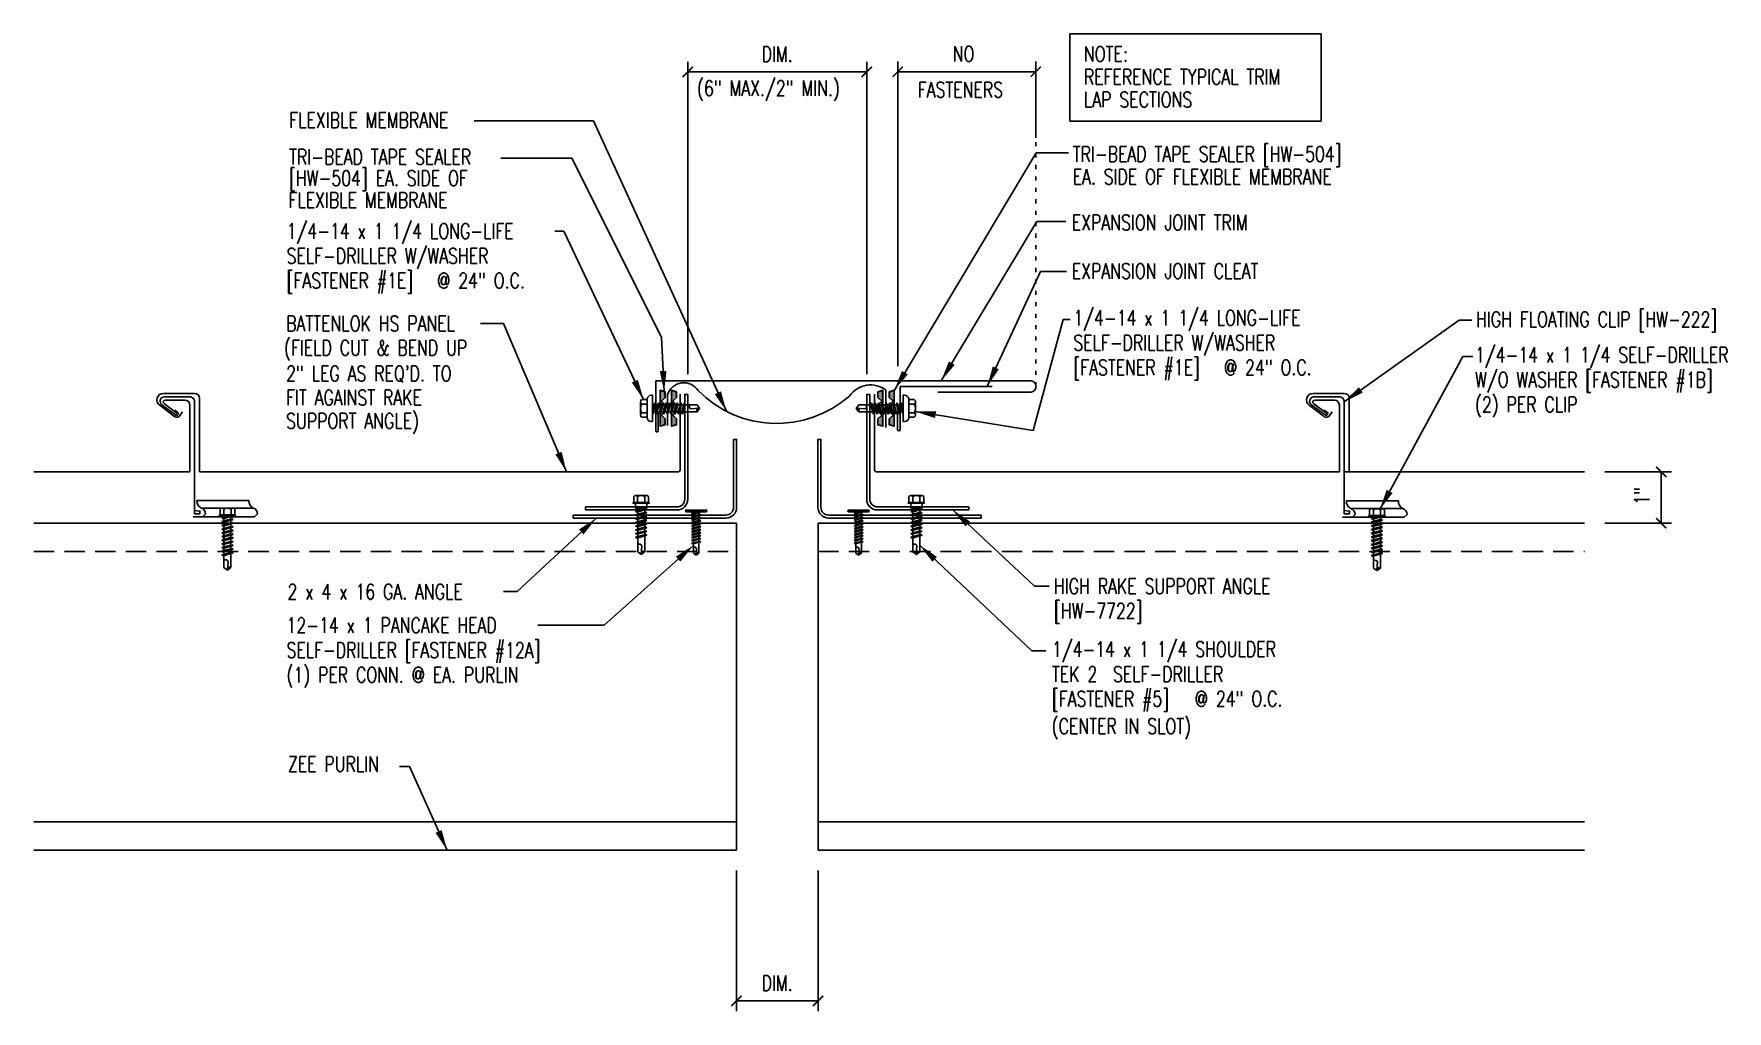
# Model space of a CAD drawing. Header units: inches. Extents: x 3.4 to 44.9, y 7.2 to 31.1.
import ezdxf

# ---------------------------------------------------------------- set-up
doc = ezdxf.new("R2010")
doc.units = ezdxf.units.IN
doc.header["$MEASUREMENT"] = 0
doc.linetypes.add('ACAD_ISO07W100', pattern=[3, 0, -3])
doc.linetypes.add('HIDDEN', pattern=[0.375, 0.25, -0.125])
for name, color, linetype in [('clip', 5, 'Continuous'), ('DIM', 2, 'Continuous'), ('FASTENER', 9, 'Continuous'), ('MEMBRANE', 7, 'Continuous'), ('PANEL', 11, 'Continuous'), ('STLA', 10, 'Continuous'), ('TAPE', 8, 'Continuous'), ('TEXT', 2, 'Continuous'), ('TRIM', 6, 'Continuous')]:
    doc.layers.add(name, color=color, linetype=linetype)
doc.styles.add('TEXT1', font='ROMANS.shx', dxfattribs={"width": 0.75, "height": 0.375})
doc.dimstyles.new('DETAIL$0', dxfattribs={"dimscale": 4, "dimtxt": 0.375, "dimasz": 0.0625, "dimexe": 0.0625, "dimexo": 0.125, "dimgap": 0.0625, "dimtad": 1, "dimdec": 4, "dimzin": 3, "dimdsep": 46, "dimlunit": 4, "dimtxsty": 'TEXT1', "dimblk": 'ARCHTICK', "dimcen": 0.0625, "dimclrd": 7, "dimclre": 7, "dimclrt": 2, "dimadec": 0, "dimazin": 0, "dimtfac": 0.59375, "dimtdec": 4, "dimtmove": 0, "dimatfit": 3, "dimfxl": 0, "dimfrac": 2, "dimtolj": 1, "dimtzin": 3, "dimarcsym": 0})
doc.dimstyles.new('DETAIL$7', dxfattribs={"dimscale": 4, "dimtxt": 0.375, "dimasz": 0.125, "dimexe": 0.0625, "dimexo": 0.125, "dimgap": 0.0625, "dimtad": 1, "dimdec": 4, "dimzin": 3, "dimdsep": 46, "dimlunit": 4, "dimtxsty": 'TEXT1', "dimblk": 'ARCHTICK', "dimcen": 0.0625, "dimclrd": 7, "dimclre": 7, "dimclrt": 2, "dimadec": 0, "dimazin": 0, "dimtfac": 0.59375, "dimtdec": 4, "dimtmove": 2, "dimatfit": 3, "dimfxl": 0, "dimfrac": 2, "dimtolj": 1, "dimtzin": 3, "dimarcsym": 0})

msp = doc.modelspace()

# ---------------------------------------------------------------- texts
at = {"layer": 'DIM', "color": 2, "insert": (26.18594, 30.64007), "char_height": 0.375, "attachment_point": 5, "style": 'TEXT1'}
msp.add_mtext('\\A1;NO', dxfattribs=at)
at = {"layer": 'DIM', "color": 2, "insert": (42.7952, 19.82214), "char_height": 0.375, "attachment_point": 5, "rotation": 90, "style": 'TEXT1'}
msp.add_mtext('\\A1;1"', dxfattribs=at)
at = {"layer": 'TEXT', "style": 'TEXT1', "width": 0.75}
for s, p in [('(6" MAX./2" MIN.)', (19.66162, 29.61249)), ('FASTENERS', (25.06825, 29.57527)), ('FLEXIBLE MEMBRANE', (9.67777, 28.83271)), ('TRI-BEAD TAPE SEALER', (9.67158, 27.9297)), ('TRI-BEAD TAPE SEALER [HW-504]', (28.86058, 28.00104)), ('[HW-504] EA. SIDE OF', (9.67158, 27.40985)), ('EA. SIDE OF FLEXIBLE MEMBRANE', (28.86058, 27.44732)), ('FLEXIBLE MEMBRANE', (9.65953, 26.87536)), ('EXPANSION JOINT TRIM', (28.83902, 26.3247)), ('EXPANSION JOINT CLEAT', (28.83902, 25.138)), ('BATTENLOK HS PANEL', (9.60087, 23.85309)), ('HIGH FLOATING CLIP [HW-222]', (38.73506, 23.95537)), ('(FIELD CUT & BEND UP', (9.55039, 23.25982)), ('1/4-14 x 1 1/4 SELF-DRILLER', (38.71101, 23.08508)), ('2" LEG AS REQ\'D. TO ', (9.59918, 22.63051)), ('W/O WASHER [FASTENER #1B]', (38.71101, 22.47794)), ('FIT AGAINST RAKE', (9.59918, 22.0393)), ('(2) PER CLIP', (38.71101, 21.87079)), ('SUPPORT ANGLE)', (9.59918, 21.46847)), ('2 x 4 x 16 GA. ANGLE', (9.63278, 17.28985)), ('HIGH RAKE SUPPORT ANGLE', (28.40011, 17.42411)), ('[HW-7722]', (28.40011, 16.82411)), ('(CENTER IN SLOT)', (28.34637, 13.99725)), ('ZEE PURLIN', (9.64445, 13.07299))]:
    msp.add_text(s, height=0.375, dxfattribs=at).set_placement(p)

# ---------------------------------------------------------------- blocks, each defined once
blk = doc.blocks.new('FD-F1e')
at = {"layer": 'TEXT', "style": 'TEXT1', "width": 0.75}
for s, p in [('1/4-14 x 1 1/4 LONG-LIFE', (0.005, -0.041)), ('SELF-DRILLER W/WASHER', (0.005, -0.193)), ('[FASTENER #1E]', (0.005, -0.344))]:
    blk.add_text(s, height=0.09375, dxfattribs=at).set_placement(p)
blk.add_attdef('(QUANTITY)', (0.926, -0.344), '', height=0.0938, dxfattribs=at)
at = {"layer": 'TEXT', "style": 'TEXT1', "flags": 1}
for tag, p in [('Color', (0.024, -0.534)), ('Calc', (0.024, -0.534)), ('Opt1', (0.024, -0.534)), ('Opt2', (0.024, -0.534)), ('Opt3', (0.024, -0.534)), ('Description', (0.024, -0.534)), ('Multiple', (0.024, -0.534)), ('Part', (0.024, -0.534)), ('Spare1', (0.024, -0.721)), ('Spare2', (0.024, -0.721)), ('Spare3', (0.024, -0.721)), ('Spare4', (0.024, -0.721)), ('Spare5', (0.024, -0.721)), ('Spare6', (0.024, -0.721)), ('Spare7', (0.024, -0.721)), ('Spare8', (0.024, -0.721)), ('Spare9', (0.024, -0.721)), ('Spare10', (0.024, -0.721))]:
    blk.add_attdef(tag, p, '', height=0.0938, dxfattribs=at)
blk = doc.blocks.new('*X3')
at = {"color": 0}
for p, q in [((-0.434, 0.135), (-0.434, 0.135)), ((-0.434, 0.123), (-0.434, 0.123)), ((-0.422, 0.141), (-0.422, 0.141)), ((-0.422, 0.129), (-0.422, 0.129)), ((-0.422, 0.117), (-0.422, 0.117)), ((-0.422, 0.105), (-0.422, 0.105)), ((-0.422, 0.094), (-0.422, 0.094)), ((-0.422, 0.082), (-0.422, 0.082)), ((-0.41, 0.135), (-0.41, 0.135)), ((-0.41, 0.123), (-0.41, 0.123)), ((-0.41, 0.111), (-0.41, 0.111)), ((-0.41, 0.1), (-0.41, 0.1)), ((-0.41, 0.088), (-0.41, 0.088)), ((-0.41, 0.076), (-0.41, 0.076)), ((-0.41, 0.064), (-0.41, 0.064)), ((-0.41, 0.053), (-0.41, 0.053)), ((-0.41, 0.041), (-0.41, 0.041)), ((-0.398, 0.141), (-0.398, 0.141)), ((-0.398, 0.129), (-0.398, 0.129)), ((-0.398, 0.117), (-0.398, 0.117)), ((-0.398, 0.105), (-0.398, 0.105)), ((-0.398, 0.094), (-0.398, 0.094)), ((-0.398, 0.082), (-0.398, 0.082)), ((-0.398, 0.07), (-0.398, 0.07)), ((-0.398, 0.059), (-0.398, 0.059)), ((-0.398, 0.047), (-0.398, 0.047)), ((-0.398, 0.035), (-0.398, 0.035)), ((-0.398, 0.023), (-0.398, 0.023)), ((-0.387, 0.135), (-0.387, 0.135)), ((-0.387, 0.123), (-0.387, 0.123)), ((-0.387, 0.111), (-0.387, 0.111)), ((-0.387, 0.1), (-0.387, 0.1)), ((-0.387, 0.088), (-0.387, 0.088)), ((-0.387, 0.076), (-0.387, 0.076)), ((-0.387, 0.064), (-0.387, 0.064)), ((-0.387, 0.053), (-0.387, 0.053)), ((-0.387, 0.041), (-0.387, 0.041)), ((-0.387, 0.029), (-0.387, 0.029)), ((-0.375, 0.141), (-0.375, 0.141)), ((-0.375, 0.129), (-0.375, 0.129)), ((-0.375, 0.117), (-0.375, 0.117)), ((-0.375, 0.105), (-0.375, 0.105)), ((-0.375, 0.094), (-0.375, 0.094)), ((-0.375, 0.082), (-0.375, 0.082)), ((-0.375, 0.07), (-0.375, 0.07)), ((-0.375, 0.059), (-0.375, 0.059)), ((-0.375, 0.047), (-0.375, 0.047)), ((-0.375, 0.035), (-0.375, 0.035)), ((-0.375, 0.023), (-0.375, 0.023)), ((-0.363, 0.135), (-0.363, 0.135)), ((-0.363, 0.123), (-0.363, 0.123)), ((-0.363, 0.111), (-0.363, 0.111)), ((-0.363, 0.1), (-0.363, 0.1)), ((-0.363, 0.088), (-0.363, 0.088)), ((-0.363, 0.076), (-0.363, 0.076)), ((-0.363, 0.064), (-0.363, 0.064)), ((-0.363, 0.053), (-0.363, 0.053)), ((-0.363, 0.041), (-0.363, 0.041)), ((-0.363, 0.029), (-0.363, 0.029)), ((-0.352, 0.141), (-0.352, 0.141)), ((-0.352, 0.129), (-0.352, 0.129)), ((-0.352, 0.117), (-0.352, 0.117)), ((-0.352, 0.105), (-0.352, 0.105)), ((-0.352, 0.094), (-0.352, 0.094)), ((-0.352, 0.082), (-0.352, 0.082)), ((-0.352, 0.07), (-0.352, 0.07)), ((-0.352, 0.059), (-0.352, 0.059)), ((-0.352, 0.047), (-0.352, 0.047)), ((-0.352, 0.035), (-0.352, 0.035)), ((-0.352, 0.023), (-0.352, 0.023)), ((-0.34, 0.135), (-0.34, 0.135)), ((-0.34, 0.123), (-0.34, 0.123)), ((-0.34, 0.111), (-0.34, 0.111)), ((-0.34, 0.1), (-0.34, 0.1)), ((-0.34, 0.088), (-0.34, 0.088)), ((-0.34, 0.076), (-0.34, 0.076)), ((-0.34, 0.064), (-0.34, 0.064)), ((-0.34, 0.053), (-0.34, 0.053)), ((-0.34, 0.041), (-0.34, 0.041)), ((-0.34, 0.029), (-0.34, 0.029)), ((-0.328, 0.141), (-0.328, 0.141)), ((-0.328, 0.129), (-0.328, 0.129)), ((-0.328, 0.117), (-0.328, 0.117)), ((-0.328, 0.105), (-0.328, 0.105)), ((-0.328, 0.094), (-0.328, 0.094)), ((-0.328, 0.082), (-0.328, 0.082)), ((-0.328, 0.07), (-0.328, 0.07)), ((-0.328, 0.059), (-0.328, 0.059)), ((-0.328, 0.047), (-0.328, 0.047)), ((-0.328, 0.035), (-0.328, 0.035)), ((-0.328, 0.023), (-0.328, 0.023)), ((-0.316, 0.135), (-0.316, 0.135)), ((-0.316, 0.123), (-0.316, 0.123)), ((-0.316, 0.111), (-0.316, 0.111)), ((-0.316, 0.1), (-0.316, 0.1)), ((-0.316, 0.088), (-0.316, 0.088)), ((-0.316, 0.076), (-0.316, 0.076)), ((-0.316, 0.064), (-0.316, 0.064)), ((-0.316, 0.053), (-0.316, 0.053)), ((-0.316, 0.041), (-0.316, 0.041)), ((-0.316, 0.029), (-0.316, 0.029)), ((-0.305, 0.141), (-0.305, 0.141)), ((-0.305, 0.129), (-0.305, 0.129)), ((-0.305, 0.117), (-0.305, 0.117)), ((-0.305, 0.105), (-0.305, 0.105)), ((-0.305, 0.094), (-0.305, 0.094)), ((-0.305, 0.082), (-0.305, 0.082)), ((-0.305, 0.07), (-0.305, 0.07)), ((-0.305, 0.059), (-0.305, 0.059)), ((-0.305, 0.047), (-0.305, 0.047)), ((-0.305, 0.035), (-0.305, 0.035)), ((-0.305, 0.023), (-0.305, 0.023)), ((-0.293, 0.135), (-0.293, 0.135)), ((-0.293, 0.123), (-0.293, 0.123)), ((-0.293, 0.111), (-0.293, 0.111)), ((-0.293, 0.1), (-0.293, 0.1)), ((-0.293, 0.088), (-0.293, 0.088)), ((-0.293, 0.076), (-0.293, 0.076)), ((-0.293, 0.064), (-0.293, 0.064)), ((-0.293, 0.053), (-0.293, 0.053)), ((-0.293, 0.041), (-0.293, 0.041)), ((-0.293, 0.029), (-0.293, 0.029)), ((-0.281, 0.141), (-0.281, 0.141)), ((-0.281, 0.129), (-0.281, 0.129)), ((-0.281, 0.117), (-0.281, 0.117)), ((-0.281, 0.105), (-0.281, 0.105)), ((-0.281, 0.094), (-0.281, 0.094)), ((-0.281, 0.082), (-0.281, 0.082)), ((-0.281, 0.07), (-0.281, 0.07)), ((-0.281, 0.059), (-0.281, 0.059)), ((-0.281, 0.047), (-0.281, 0.047)), ((-0.281, 0.035), (-0.281, 0.035)), ((-0.281, 0.023), (-0.281, 0.023)), ((-0.27, 0.135), (-0.27, 0.135)), ((-0.27, 0.123), (-0.27, 0.123)), ((-0.27, 0.111), (-0.27, 0.111)), ((-0.27, 0.1), (-0.27, 0.1)), ((-0.27, 0.088), (-0.27, 0.088)), ((-0.27, 0.076), (-0.27, 0.076)), ((-0.27, 0.064), (-0.27, 0.064)), ((-0.27, 0.053), (-0.27, 0.053)), ((-0.27, 0.041), (-0.27, 0.041)), ((-0.27, 0.029), (-0.27, 0.029)), ((-0.258, 0.141), (-0.258, 0.141)), ((-0.258, 0.129), (-0.258, 0.129)), ((-0.258, 0.117), (-0.258, 0.117)), ((-0.258, 0.105), (-0.258, 0.105)), ((-0.258, 0.094), (-0.258, 0.094)), ((-0.258, 0.082), (-0.258, 0.082)), ((-0.258, 0.07), (-0.258, 0.07)), ((-0.258, 0.059), (-0.258, 0.059)), ((-0.258, 0.047), (-0.258, 0.047)), ((-0.258, 0.035), (-0.258, 0.035)), ((-0.258, 0.023), (-0.258, 0.023)), ((-0.246, 0.135), (-0.246, 0.135)), ((-0.246, 0.123), (-0.246, 0.123)), ((-0.246, 0.111), (-0.246, 0.111)), ((-0.246, 0.1), (-0.246, 0.1)), ((-0.246, 0.088), (-0.246, 0.088)), ((-0.246, 0.076), (-0.246, 0.076)), ((-0.246, 0.064), (-0.246, 0.064)), ((-0.246, 0.053), (-0.246, 0.053)), ((-0.246, 0.041), (-0.246, 0.041)), ((-0.234, 0.141), (-0.234, 0.141)), ((-0.234, 0.129), (-0.234, 0.129)), ((-0.234, 0.117), (-0.234, 0.117)), ((-0.234, 0.105), (-0.234, 0.105)), ((-0.234, 0.094), (-0.234, 0.094)), ((-0.234, 0.082), (-0.234, 0.082)), ((-0.234, 0.07), (-0.234, 0.07)), ((-0.234, 0.059), (-0.234, 0.059)), ((-0.234, 0.047), (-0.234, 0.047)), ((-0.223, 0.135), (-0.223, 0.135)), ((-0.223, 0.123), (-0.223, 0.123)), ((-0.223, 0.111), (-0.223, 0.111)), ((-0.223, 0.1), (-0.223, 0.1)), ((-0.223, 0.088), (-0.223, 0.088)), ((-0.223, 0.076), (-0.223, 0.076)), ((-0.223, 0.064), (-0.223, 0.064)), ((-0.211, 0.141), (-0.211, 0.141)), ((-0.211, 0.129), (-0.211, 0.129)), ((-0.211, 0.117), (-0.211, 0.117)), ((-0.211, 0.105), (-0.211, 0.105)), ((-0.211, 0.094), (-0.211, 0.094)), ((-0.211, 0.082), (-0.211, 0.082)), ((-0.211, 0.07), (-0.211, 0.07)), ((-0.199, 0.135), (-0.199, 0.135)), ((-0.199, 0.123), (-0.199, 0.123)), ((-0.199, 0.111), (-0.199, 0.111)), ((-0.199, 0.1), (-0.199, 0.1)), ((-0.199, 0.088), (-0.199, 0.088)), ((-0.188, 0.141), (-0.188, 0.141)), ((-0.188, 0.129), (-0.188, 0.129)), ((-0.188, 0.117), (-0.188, 0.117)), ((-0.188, 0.105), (-0.188, 0.105)), ((-0.188, 0.094), (-0.188, 0.094)), ((-0.176, 0.135), (-0.176, 0.135)), ((-0.176, 0.123), (-0.176, 0.123)), ((-0.176, 0.111), (-0.176, 0.111)), ((-0.164, 0.141), (-0.164, 0.141)), ((-0.164, 0.129), (-0.164, 0.129)), ((-0.164, 0.117), (-0.164, 0.117)), ((-0.164, 0.105), (-0.164, 0.105)), ((-0.152, 0.135), (-0.152, 0.135)), ((-0.152, 0.123), (-0.152, 0.123)), ((-0.152, 0.111), (-0.152, 0.111)), ((-0.152, 0.1), (-0.152, 0.1)), ((-0.141, 0.141), (-0.141, 0.141)), ((-0.141, 0.129), (-0.141, 0.129)), ((-0.141, 0.117), (-0.141, 0.117)), ((-0.141, 0.105), (-0.141, 0.105)), ((-0.141, 0.094), (-0.141, 0.094)), ((-0.141, 0.082), (-0.141, 0.082)), ((-0.129, 0.135), (-0.129, 0.135)), ((-0.129, 0.123), (-0.129, 0.123)), ((-0.129, 0.111), (-0.129, 0.111)), ((-0.129, 0.1), (-0.129, 0.1)), ((-0.129, 0.088), (-0.129, 0.088)), ((-0.129, 0.076), (-0.129, 0.076)), ((-0.117, 0.141), (-0.117, 0.141)), ((-0.117, 0.129), (-0.117, 0.129)), ((-0.117, 0.117), (-0.117, 0.117)), ((-0.117, 0.105), (-0.117, 0.105)), ((-0.117, 0.094), (-0.117, 0.094)), ((-0.117, 0.082), (-0.117, 0.082)), ((-0.117, 0.07), (-0.117, 0.07)), ((-0.117, 0.059), (-0.117, 0.059)), ((-0.105, 0.135), (-0.105, 0.135)), ((-0.105, 0.123), (-0.105, 0.123)), ((-0.105, 0.111), (-0.105, 0.111)), ((-0.105, 0.1), (-0.105, 0.1)), ((-0.105, 0.088), (-0.105, 0.088)), ((-0.105, 0.076), (-0.105, 0.076)), ((-0.105, 0.064), (-0.105, 0.064)), ((-0.105, 0.053), (-0.105, 0.053)), ((-0.094, 0.141), (-0.094, 0.141)), ((-0.094, 0.129), (-0.094, 0.129)), ((-0.094, 0.117), (-0.094, 0.117)), ((-0.094, 0.105), (-0.094, 0.105)), ((-0.094, 0.094), (-0.094, 0.094)), ((-0.094, 0.082), (-0.094, 0.082)), ((-0.094, 0.07), (-0.094, 0.07)), ((-0.094, 0.059), (-0.094, 0.059)), ((-0.094, 0.047), (-0.094, 0.047)), ((-0.094, 0.035), (-0.094, 0.035)), ((-0.082, 0.135), (-0.082, 0.135)), ((-0.082, 0.123), (-0.082, 0.123)), ((-0.082, 0.111), (-0.082, 0.111)), ((-0.082, 0.1), (-0.082, 0.1)), ((-0.082, 0.088), (-0.082, 0.088)), ((-0.082, 0.076), (-0.082, 0.076)), ((-0.082, 0.064), (-0.082, 0.064)), ((-0.082, 0.053), (-0.082, 0.053)), ((-0.082, 0.041), (-0.082, 0.041)), ((-0.082, 0.029), (-0.082, 0.029)), ((-0.07, 0.141), (-0.07, 0.141)), ((-0.07, 0.129), (-0.07, 0.129)), ((-0.07, 0.117), (-0.07, 0.117)), ((-0.07, 0.105), (-0.07, 0.105)), ((-0.07, 0.094), (-0.07, 0.094)), ((-0.07, 0.082), (-0.07, 0.082)), ((-0.07, 0.07), (-0.07, 0.07)), ((-0.07, 0.059), (-0.07, 0.059)), ((-0.07, 0.047), (-0.07, 0.047)), ((-0.07, 0.035), (-0.07, 0.035)), ((-0.07, 0.023), (-0.07, 0.023)), ((-0.059, 0.135), (-0.059, 0.135)), ((-0.059, 0.123), (-0.059, 0.123)), ((-0.059, 0.111), (-0.059, 0.111)), ((-0.059, 0.1), (-0.059, 0.1)), ((-0.059, 0.088), (-0.059, 0.088)), ((-0.059, 0.076), (-0.059, 0.076)), ((-0.059, 0.064), (-0.059, 0.064)), ((-0.059, 0.053), (-0.059, 0.053)), ((-0.059, 0.041), (-0.059, 0.041)), ((-0.059, 0.029), (-0.059, 0.029)), ((-0.047, 0.141), (-0.047, 0.141)), ((-0.047, 0.129), (-0.047, 0.129)), ((-0.047, 0.117), (-0.047, 0.117)), ((-0.047, 0.105), (-0.047, 0.105)), ((-0.047, 0.094), (-0.047, 0.094)), ((-0.047, 0.082), (-0.047, 0.082)), ((-0.047, 0.07), (-0.047, 0.07)), ((-0.047, 0.059), (-0.047, 0.059)), ((-0.047, 0.047), (-0.047, 0.047)), ((-0.047, 0.035), (-0.047, 0.035)), ((-0.047, 0.023), (-0.047, 0.023)), ((-0.035, 0.135), (-0.035, 0.135)), ((-0.035, 0.123), (-0.035, 0.123)), ((-0.035, 0.111), (-0.035, 0.111)), ((-0.035, 0.1), (-0.035, 0.1)), ((-0.035, 0.088), (-0.035, 0.088)), ((-0.035, 0.076), (-0.035, 0.076)), ((-0.035, 0.064), (-0.035, 0.064)), ((-0.035, 0.053), (-0.035, 0.053)), ((-0.035, 0.041), (-0.035, 0.041)), ((-0.035, 0.029), (-0.035, 0.029)), ((-0.023, 0.141), (-0.023, 0.141)), ((-0.023, 0.129), (-0.023, 0.129)), ((-0.023, 0.117), (-0.023, 0.117)), ((-0.023, 0.105), (-0.023, 0.105)), ((-0.023, 0.094), (-0.023, 0.094)), ((-0.023, 0.082), (-0.023, 0.082)), ((-0.023, 0.07), (-0.023, 0.07)), ((-0.023, 0.059), (-0.023, 0.059)), ((-0.023, 0.047), (-0.023, 0.047)), ((-0.023, 0.035), (-0.023, 0.035)), ((-0.023, 0.023), (-0.023, 0.023)), ((-0.012, 0.135), (-0.012, 0.135)), ((-0.012, 0.123), (-0.012, 0.123)), ((-0.012, 0.111), (-0.012, 0.111)), ((-0.012, 0.1), (-0.012, 0.1)), ((-0.012, 0.088), (-0.012, 0.088)), ((-0.012, 0.076), (-0.012, 0.076)), ((-0.012, 0.064), (-0.012, 0.064)), ((-0.012, 0.053), (-0.012, 0.053)), ((-0.012, 0.041), (-0.012, 0.041)), ((-0.012, 0.029), (-0.012, 0.029)), ((0, 0.141), (0, 0.141)), ((0, 0.129), (0, 0.129)), ((0, 0.117), (0, 0.117)), ((0, 0.105), (0, 0.105)), ((0, 0.094), (0, 0.094)), ((0, 0.082), (0, 0.082)), ((0, 0.07), (0, 0.07)), ((0, 0.059), (0, 0.059)), ((0, 0.047), (0, 0.047)), ((0, 0.035), (0, 0.035)), ((0, 0.023), (0, 0.023)), ((0.012, 0.135), (0.012, 0.135)), ((0.012, 0.123), (0.012, 0.123)), ((0.012, 0.111), (0.012, 0.111)), ((0.012, 0.1), (0.012, 0.1)), ((0.012, 0.088), (0.012, 0.088)), ((0.012, 0.076), (0.012, 0.076)), ((0.012, 0.064), (0.012, 0.064)), ((0.012, 0.053), (0.012, 0.053)), ((0.012, 0.041), (0.012, 0.041)), ((0.012, 0.029), (0.012, 0.029)), ((0.023, 0.141), (0.023, 0.141)), ((0.023, 0.129), (0.023, 0.129)), ((0.023, 0.117), (0.023, 0.117)), ((0.023, 0.105), (0.023, 0.105)), ((0.023, 0.094), (0.023, 0.094)), ((0.023, 0.082), (0.023, 0.082)), ((0.023, 0.07), (0.023, 0.07)), ((0.023, 0.059), (0.023, 0.059)), ((0.023, 0.047), (0.023, 0.047)), ((0.023, 0.035), (0.023, 0.035)), ((0.023, 0.023), (0.023, 0.023)), ((0.035, 0.135), (0.035, 0.135)), ((0.035, 0.123), (0.035, 0.123)), ((0.035, 0.111), (0.035, 0.111)), ((0.035, 0.1), (0.035, 0.1)), ((0.035, 0.088), (0.035, 0.088)), ((0.035, 0.076), (0.035, 0.076)), ((0.035, 0.064), (0.035, 0.064)), ((0.035, 0.053), (0.035, 0.053)), ((0.035, 0.041), (0.035, 0.041)), ((0.035, 0.029), (0.035, 0.029)), ((0.047, 0.141), (0.047, 0.141)), ((0.047, 0.129), (0.047, 0.129)), ((0.047, 0.117), (0.047, 0.117)), ((0.047, 0.105), (0.047, 0.105)), ((0.047, 0.094), (0.047, 0.094)), ((0.047, 0.082), (0.047, 0.082)), ((0.047, 0.07), (0.047, 0.07)), ((0.047, 0.059), (0.047, 0.059)), ((0.047, 0.047), (0.047, 0.047)), ((0.047, 0.035), (0.047, 0.035)), ((0.047, 0.023), (0.047, 0.023)), ((0.059, 0.135), (0.059, 0.135)), ((0.059, 0.123), (0.059, 0.123)), ((0.059, 0.111), (0.059, 0.111)), ((0.059, 0.1), (0.059, 0.1)), ((0.059, 0.088), (0.059, 0.088)), ((0.059, 0.076), (0.059, 0.076)), ((0.059, 0.064), (0.059, 0.064)), ((0.059, 0.053), (0.059, 0.053)), ((0.059, 0.041), (0.059, 0.041)), ((0.059, 0.029), (0.059, 0.029)), ((0.07, 0.141), (0.07, 0.141)), ((0.07, 0.129), (0.07, 0.129)), ((0.07, 0.117), (0.07, 0.117)), ((0.07, 0.105), (0.07, 0.105)), ((0.07, 0.094), (0.07, 0.094)), ((0.07, 0.082), (0.07, 0.082)), ((0.07, 0.07), (0.07, 0.07)), ((0.07, 0.059), (0.07, 0.059)), ((0.07, 0.047), (0.07, 0.047)), ((0.07, 0.035), (0.07, 0.035)), ((0.07, 0.023), (0.07, 0.023)), ((0.082, 0.135), (0.082, 0.135)), ((0.082, 0.123), (0.082, 0.123)), ((0.082, 0.111), (0.082, 0.111)), ((0.082, 0.1), (0.082, 0.1)), ((0.082, 0.088), (0.082, 0.088)), ((0.082, 0.076), (0.082, 0.076)), ((0.082, 0.064), (0.082, 0.064)), ((0.082, 0.053), (0.082, 0.053)), ((0.082, 0.041), (0.082, 0.041)), ((0.082, 0.029), (0.082, 0.029)), ((0.094, 0.141), (0.094, 0.141)), ((0.094, 0.129), (0.094, 0.129)), ((0.094, 0.117), (0.094, 0.117)), ((0.094, 0.105), (0.094, 0.105)), ((0.094, 0.094), (0.094, 0.094)), ((0.094, 0.082), (0.094, 0.082)), ((0.094, 0.07), (0.094, 0.07)), ((0.094, 0.059), (0.094, 0.059)), ((0.094, 0.047), (0.094, 0.047)), ((0.094, 0.035), (0.094, 0.035)), ((0.105, 0.135), (0.105, 0.135)), ((0.105, 0.123), (0.105, 0.123)), ((0.105, 0.111), (0.105, 0.111)), ((0.105, 0.1), (0.105, 0.1)), ((0.105, 0.088), (0.105, 0.088)), ((0.105, 0.076), (0.105, 0.076)), ((0.105, 0.064), (0.105, 0.064)), ((0.105, 0.053), (0.105, 0.053)), ((0.117, 0.141), (0.117, 0.141)), ((0.117, 0.129), (0.117, 0.129)), ((0.117, 0.117), (0.117, 0.117)), ((0.117, 0.105), (0.117, 0.105)), ((0.117, 0.094), (0.117, 0.094)), ((0.117, 0.082), (0.117, 0.082)), ((0.117, 0.07), (0.117, 0.07)), ((0.117, 0.059), (0.117, 0.059)), ((0.129, 0.135), (0.129, 0.135)), ((0.129, 0.123), (0.129, 0.123)), ((0.129, 0.111), (0.129, 0.111)), ((0.129, 0.1), (0.129, 0.1)), ((0.129, 0.088), (0.129, 0.088)), ((0.129, 0.076), (0.129, 0.076)), ((0.141, 0.141), (0.141, 0.141)), ((0.141, 0.129), (0.141, 0.129)), ((0.141, 0.117), (0.141, 0.117)), ((0.141, 0.105), (0.141, 0.105)), ((0.141, 0.094), (0.141, 0.094)), ((0.141, 0.082), (0.141, 0.082)), ((0.152, 0.135), (0.152, 0.135)), ((0.152, 0.123), (0.152, 0.123)), ((0.152, 0.111), (0.152, 0.111)), ((0.152, 0.1), (0.152, 0.1)), ((0.164, 0.141), (0.164, 0.141)), ((0.164, 0.129), (0.164, 0.129)), ((0.164, 0.117), (0.164, 0.117)), ((0.164, 0.105), (0.164, 0.105)), ((0.176, 0.135), (0.176, 0.135)), ((0.176, 0.123), (0.176, 0.123)), ((0.176, 0.111), (0.176, 0.111)), ((0.188, 0.141), (0.188, 0.141)), ((0.188, 0.129), (0.188, 0.129)), ((0.188, 0.117), (0.188, 0.117)), ((0.188, 0.105), (0.188, 0.105)), ((0.188, 0.094), (0.188, 0.094)), ((0.199, 0.135), (0.199, 0.135)), ((0.199, 0.123), (0.199, 0.123)), ((0.199, 0.111), (0.199, 0.111)), ((0.199, 0.1), (0.199, 0.1)), ((0.199, 0.088), (0.199, 0.088)), ((0.211, 0.141), (0.211, 0.141)), ((0.211, 0.129), (0.211, 0.129)), ((0.211, 0.117), (0.211, 0.117)), ((0.211, 0.105), (0.211, 0.105)), ((0.211, 0.094), (0.211, 0.094)), ((0.211, 0.082), (0.211, 0.082)), ((0.211, 0.07), (0.211, 0.07)), ((0.223, 0.135), (0.223, 0.135)), ((0.223, 0.123), (0.223, 0.123)), ((0.223, 0.111), (0.223, 0.111)), ((0.223, 0.1), (0.223, 0.1)), ((0.223, 0.088), (0.223, 0.088)), ((0.223, 0.076), (0.223, 0.076)), ((0.223, 0.064), (0.223, 0.064)), ((0.234, 0.141), (0.234, 0.141)), ((0.234, 0.129), (0.234, 0.129)), ((0.234, 0.117), (0.234, 0.117)), ((0.234, 0.105), (0.234, 0.105)), ((0.234, 0.094), (0.234, 0.094)), ((0.234, 0.082), (0.234, 0.082)), ((0.234, 0.07), (0.234, 0.07)), ((0.234, 0.059), (0.234, 0.059)), ((0.234, 0.047), (0.234, 0.047)), ((0.246, 0.135), (0.246, 0.135)), ((0.246, 0.123), (0.246, 0.123)), ((0.246, 0.111), (0.246, 0.111)), ((0.246, 0.1), (0.246, 0.1)), ((0.246, 0.088), (0.246, 0.088)), ((0.246, 0.076), (0.246, 0.076)), ((0.246, 0.064), (0.246, 0.064)), ((0.246, 0.053), (0.246, 0.053)), ((0.246, 0.041), (0.246, 0.041)), ((0.258, 0.141), (0.258, 0.141)), ((0.258, 0.129), (0.258, 0.129)), ((0.258, 0.117), (0.258, 0.117)), ((0.258, 0.105), (0.258, 0.105)), ((0.258, 0.094), (0.258, 0.094)), ((0.258, 0.082), (0.258, 0.082)), ((0.258, 0.07), (0.258, 0.07)), ((0.258, 0.059), (0.258, 0.059)), ((0.258, 0.047), (0.258, 0.047)), ((0.258, 0.035), (0.258, 0.035)), ((0.258, 0.023), (0.258, 0.023)), ((0.27, 0.135), (0.27, 0.135)), ((0.27, 0.123), (0.27, 0.123)), ((0.27, 0.111), (0.27, 0.111)), ((0.27, 0.1), (0.27, 0.1)), ((0.27, 0.088), (0.27, 0.088)), ((0.27, 0.076), (0.27, 0.076)), ((0.27, 0.064), (0.27, 0.064)), ((0.27, 0.053), (0.27, 0.053)), ((0.27, 0.041), (0.27, 0.041)), ((0.27, 0.029), (0.27, 0.029)), ((0.281, 0.141), (0.281, 0.141)), ((0.281, 0.129), (0.281, 0.129)), ((0.281, 0.117), (0.281, 0.117)), ((0.281, 0.105), (0.281, 0.105)), ((0.281, 0.094), (0.281, 0.094)), ((0.281, 0.082), (0.281, 0.082)), ((0.281, 0.07), (0.281, 0.07)), ((0.281, 0.059), (0.281, 0.059)), ((0.281, 0.047), (0.281, 0.047)), ((0.281, 0.035), (0.281, 0.035)), ((0.281, 0.023), (0.281, 0.023)), ((0.293, 0.135), (0.293, 0.135)), ((0.293, 0.123), (0.293, 0.123)), ((0.293, 0.111), (0.293, 0.111)), ((0.293, 0.1), (0.293, 0.1)), ((0.293, 0.088), (0.293, 0.088)), ((0.293, 0.076), (0.293, 0.076)), ((0.293, 0.064), (0.293, 0.064)), ((0.293, 0.053), (0.293, 0.053)), ((0.293, 0.041), (0.293, 0.041)), ((0.293, 0.029), (0.293, 0.029)), ((0.305, 0.141), (0.305, 0.141)), ((0.305, 0.129), (0.305, 0.129)), ((0.305, 0.117), (0.305, 0.117)), ((0.305, 0.105), (0.305, 0.105)), ((0.305, 0.094), (0.305, 0.094)), ((0.305, 0.082), (0.305, 0.082)), ((0.305, 0.07), (0.305, 0.07)), ((0.305, 0.059), (0.305, 0.059)), ((0.305, 0.047), (0.305, 0.047)), ((0.305, 0.035), (0.305, 0.035)), ((0.305, 0.023), (0.305, 0.023)), ((0.316, 0.135), (0.316, 0.135)), ((0.316, 0.123), (0.316, 0.123)), ((0.316, 0.111), (0.316, 0.111)), ((0.316, 0.1), (0.316, 0.1)), ((0.316, 0.088), (0.316, 0.088)), ((0.316, 0.076), (0.316, 0.076)), ((0.316, 0.064), (0.316, 0.064)), ((0.316, 0.053), (0.316, 0.053)), ((0.316, 0.041), (0.316, 0.041)), ((0.316, 0.029), (0.316, 0.029)), ((0.328, 0.141), (0.328, 0.141)), ((0.328, 0.129), (0.328, 0.129)), ((0.328, 0.117), (0.328, 0.117)), ((0.328, 0.105), (0.328, 0.105)), ((0.328, 0.094), (0.328, 0.094)), ((0.328, 0.082), (0.328, 0.082)), ((0.328, 0.07), (0.328, 0.07)), ((0.328, 0.059), (0.328, 0.059)), ((0.328, 0.047), (0.328, 0.047)), ((0.328, 0.035), (0.328, 0.035)), ((0.328, 0.023), (0.328, 0.023)), ((0.34, 0.135), (0.34, 0.135)), ((0.34, 0.123), (0.34, 0.123)), ((0.34, 0.111), (0.34, 0.111)), ((0.34, 0.1), (0.34, 0.1)), ((0.34, 0.088), (0.34, 0.088)), ((0.34, 0.076), (0.34, 0.076)), ((0.34, 0.064), (0.34, 0.064)), ((0.34, 0.053), (0.34, 0.053)), ((0.34, 0.041), (0.34, 0.041)), ((0.34, 0.029), (0.34, 0.029)), ((0.352, 0.141), (0.352, 0.141)), ((0.352, 0.129), (0.352, 0.129)), ((0.352, 0.117), (0.352, 0.117)), ((0.352, 0.105), (0.352, 0.105)), ((0.352, 0.094), (0.352, 0.094)), ((0.352, 0.082), (0.352, 0.082)), ((0.352, 0.07), (0.352, 0.07)), ((0.352, 0.059), (0.352, 0.059)), ((0.352, 0.047), (0.352, 0.047)), ((0.352, 0.035), (0.352, 0.035)), ((0.352, 0.023), (0.352, 0.023)), ((0.363, 0.135), (0.363, 0.135)), ((0.363, 0.123), (0.363, 0.123)), ((0.363, 0.111), (0.363, 0.111)), ((0.363, 0.1), (0.363, 0.1)), ((0.363, 0.088), (0.363, 0.088)), ((0.363, 0.076), (0.363, 0.076)), ((0.363, 0.064), (0.363, 0.064)), ((0.363, 0.053), (0.363, 0.053)), ((0.363, 0.041), (0.363, 0.041)), ((0.363, 0.029), (0.363, 0.029)), ((0.375, 0.141), (0.375, 0.141)), ((0.375, 0.129), (0.375, 0.129)), ((0.375, 0.117), (0.375, 0.117)), ((0.375, 0.105), (0.375, 0.105)), ((0.375, 0.094), (0.375, 0.094)), ((0.375, 0.082), (0.375, 0.082)), ((0.375, 0.07), (0.375, 0.07)), ((0.375, 0.059), (0.375, 0.059)), ((0.375, 0.047), (0.375, 0.047)), ((0.375, 0.035), (0.375, 0.035)), ((0.375, 0.023), (0.375, 0.023)), ((0.387, 0.135), (0.387, 0.135)), ((0.387, 0.123), (0.387, 0.123)), ((0.387, 0.111), (0.387, 0.111)), ((0.387, 0.1), (0.387, 0.1)), ((0.387, 0.088), (0.387, 0.088)), ((0.387, 0.076), (0.387, 0.076)), ((0.387, 0.064), (0.387, 0.064)), ((0.387, 0.053), (0.387, 0.053)), ((0.387, 0.041), (0.387, 0.041)), ((0.387, 0.029), (0.387, 0.029)), ((0.398, 0.141), (0.398, 0.141)), ((0.398, 0.129), (0.398, 0.129)), ((0.398, 0.117), (0.398, 0.117)), ((0.398, 0.105), (0.398, 0.105)), ((0.398, 0.094), (0.398, 0.094)), ((0.398, 0.082), (0.398, 0.082)), ((0.398, 0.07), (0.398, 0.07)), ((0.398, 0.059), (0.398, 0.059)), ((0.398, 0.047), (0.398, 0.047)), ((0.398, 0.035), (0.398, 0.035)), ((0.398, 0.023), (0.398, 0.023)), ((0.41, 0.135), (0.41, 0.135)), ((0.41, 0.123), (0.41, 0.123)), ((0.41, 0.111), (0.41, 0.111)), ((0.41, 0.1), (0.41, 0.1)), ((0.41, 0.088), (0.41, 0.088)), ((0.41, 0.076), (0.41, 0.076)), ((0.41, 0.064), (0.41, 0.064)), ((0.41, 0.053), (0.41, 0.053)), ((0.41, 0.041), (0.41, 0.041)), ((0.422, 0.141), (0.422, 0.141)), ((0.422, 0.129), (0.422, 0.129)), ((0.422, 0.117), (0.422, 0.117)), ((0.422, 0.105), (0.422, 0.105)), ((0.422, 0.094), (0.422, 0.094)), ((0.422, 0.082), (0.422, 0.082)), ((0.434, 0.135), (0.434, 0.135)), ((0.434, 0.123), (0.434, 0.123))]:
    blk.add_line(p, q, dxfattribs=at)
blk = doc.blocks.new('MB_DBTAP')
at = {"layer": 'TAPE', "color": 9}
blk.add_lwpolyline([(-0.403, 0.018), (-0.442, 0.141), (0.442, 0.141), (0.403, 0.018), (0.26, 0.018), (0.17, 0.109), (0.079, 0.018), (0, 0.018), (-0.079, 0.018), (-0.17, 0.109), (-0.26, 0.018)], close=True, dxfattribs=at)
at = {"layer": 'TAPE', "color": 251}
blk.add_blockref('*X3', (0, 0), dxfattribs=at)
blk = doc.blocks.new('MB_DW3')
at = {"layer": 'FASTENER'}
for p, q in [((-0.324, 0.071), (-0.324, 0.037)), ((-0.324, 0.037), (0.324, 0.037)), ((-0.224, 0.171), (0.215, 0.171)), ((-0.215, 0.305), (-0.215, 0.171)), ((-0.161, 0.337), (0.161, 0.337)), ((-0.139, -0.016), (0.046, 0.037)), ((-0.107, 0.305), (-0.107, 0.171)), ((-0.104, -0.036), (0.139, 0.033)), ((-0.086, 0.037), (0.086, 0.037)), ((-0.086, 0.037), (-0.086, -0.001)), ((0.086, 0.037), (0.133, 0.037)), ((0.086, 0.018), (0.086, -0.042)), ((0.107, 0.305), (0.107, 0.171)), ((0.139, 0.033), (0.133, 0.037)), ((0.215, 0.305), (0.215, 0.171)), ((0.324, 0.071), (0.324, 0.037)), ((-0.104, -0.036), (-0.139, -0.016)), ((-0.139, -0.107), (0.104, -0.038)), ((-0.104, -0.127), (-0.139, -0.107)), ((-0.139, -0.198), (0.104, -0.128)), ((-0.104, -0.218), (-0.139, -0.198)), ((-0.139, -0.289), (0.104, -0.219)), ((-0.104, -0.309), (-0.139, -0.289)), ((-0.139, -0.38), (0.104, -0.31)), ((-0.104, -0.4), (-0.139, -0.38)), ((-0.139, -0.47), (0.104, -0.401)), ((-0.104, -0.127), (0.139, -0.058)), ((-0.104, -0.218), (0.139, -0.149)), ((-0.104, -0.309), (0.139, -0.239)), ((-0.104, -0.4), (0.139, -0.33)), ((-0.086, -0.031), (-0.086, -0.092)), ((-0.086, -0.122), (-0.086, -0.183)), ((-0.086, -0.213), (-0.086, -0.274)), ((-0.086, -0.304), (-0.086, -0.364)), ((-0.086, -0.395), (-0.086, -0.455)), ((0.086, -0.073), (0.086, -0.133)), ((0.086, -0.164), (0.086, -0.224)), ((0.086, -0.255), (0.086, -0.315)), ((0.086, -0.345), (0.086, -0.406)), ((0.139, -0.058), (0.104, -0.038)), ((0.139, -0.149), (0.104, -0.128)), ((0.139, -0.239), (0.104, -0.219)), ((0.139, -0.33), (0.104, -0.31)), ((0.139, -0.421), (0.104, -0.401)), ((-0.104, -0.491), (-0.139, -0.47)), ((-0.139, -0.561), (0.104, -0.492)), ((-0.104, -0.581), (-0.139, -0.561)), ((-0.139, -0.652), (0.104, -0.583)), ((-0.104, -0.672), (-0.139, -0.652)), ((-0.139, -0.743), (0.104, -0.674)), ((-0.104, -0.763), (-0.139, -0.743)), ((-0.104, -0.491), (0.139, -0.421)), ((-0.104, -0.581), (0.139, -0.512)), ((-0.104, -0.672), (0.139, -0.603)), ((-0.104, -0.763), (0.139, -0.694)), ((-0.086, -0.486), (-0.086, -0.546)), ((-0.086, -0.577), (-0.086, -0.637)), ((-0.086, -0.667), (-0.086, -0.728)), ((-0.086, -0.758), (-0.086, -1.05)), ((0.086, -0.436), (0.086, -0.497)), ((0.086, -0.527), (0.086, -0.588)), ((0.086, -0.618), (0.086, -0.679)), ((0.086, -0.709), (0.086, -1.05)), ((0.139, -0.512), (0.104, -0.492)), ((0.139, -0.603), (0.104, -0.583)), ((0.139, -0.694), (0.104, -0.674)), ((0, -1.111), (-0.086, -1.05)), ((-0.002, -1.095), (0.014, -0.909)), ((0, -1.111), (0.086, -1.05))]:
    blk.add_line(p, q, dxfattribs=at)
for centre, radius, start, end in [((-0.224, 0.071), 0.1, 90, 180), ((-0.161, 0.274), 0.0628, 29.8754, 150.1246), ((0, 0.141), 0.196, 56.9974, 123.0026), ((0.161, 0.274), 0.0628, 29.8754, 150.1246), ((0.224, 0.071), 0.1, 0, 90), ((-0.046, -0.921), 0.0615, 11.1445, 130.906), ((0.054, -1.097), 0.0563, 55.4585, 194.8454)]:
    blk.add_arc(centre, radius, start, end, dxfattribs=at)
blk = doc.blocks.new('MB_DO5')
for p, q in [((-0.193, 0.018), (0.193, 0.018)), ((-0.193, 0), (0.193, 0)), ((-0.181, 0.167), (-0.181, 0.018)), ((-0.181, 0.018), (0.181, 0.018)), ((-0.135, 0.193), (0.135, 0.193)), ((-0.089, 0.167), (-0.089, 0.018)), ((0.089, 0.167), (0.089, 0.018)), ((0.181, 0.167), (0.181, 0.018)), ((-0.139, 0), (-0.139, -0.123)), ((-0.139, -0.123), (0.139, -0.123)), ((-0.139, -0.194), (0.104, -0.124)), ((-0.104, -0.214), (-0.139, -0.194)), ((-0.139, -0.285), (0.104, -0.215)), ((-0.104, -0.305), (-0.139, -0.285)), ((-0.139, -0.376), (0.104, -0.306)), ((-0.104, -0.396), (-0.139, -0.376)), ((-0.139, -0.466), (0.104, -0.397)), ((-0.104, -0.214), (0.139, -0.145)), ((-0.104, -0.305), (0.139, -0.235)), ((-0.104, -0.396), (0.139, -0.326)), ((-0.086, -0.123), (-0.086, -0.179)), ((-0.086, -0.209), (-0.086, -0.27)), ((-0.086, -0.3), (-0.086, -0.36)), ((-0.086, -0.391), (-0.086, -0.451)), ((0.086, -0.16), (0.086, -0.22)), ((0.086, -0.251), (0.086, -0.311)), ((0.086, -0.341), (0.086, -0.402)), ((0.139, -0.145), (0.104, -0.124)), ((0.139, -0.235), (0.104, -0.215)), ((0.139, -0.326), (0.104, -0.306)), ((0.139, -0.417), (0.104, -0.397)), ((0.139, -0.123), (0.139, 0)), ((-0.104, -0.487), (-0.139, -0.466)), ((-0.139, -0.557), (0.104, -0.488)), ((-0.104, -0.577), (-0.139, -0.557)), ((-0.139, -0.648), (0.104, -0.579)), ((-0.104, -0.668), (-0.139, -0.648)), ((-0.139, -0.739), (0.104, -0.67)), ((-0.104, -0.759), (-0.139, -0.739)), ((-0.139, -0.83), (0.104, -0.761)), ((-0.104, -0.487), (0.139, -0.417)), ((-0.104, -0.577), (0.139, -0.508)), ((-0.104, -0.668), (0.139, -0.599)), ((-0.104, -0.759), (0.139, -0.69)), ((-0.104, -0.85), (0.139, -0.781)), ((-0.086, -0.482), (-0.086, -0.542)), ((-0.086, -0.572), (-0.086, -0.633)), ((-0.086, -0.663), (-0.086, -0.724)), ((-0.086, -0.754), (-0.086, -0.815)), ((0.086, -0.432), (0.086, -0.493)), ((0.086, -0.523), (0.086, -0.584)), ((0.086, -0.614), (0.086, -0.675)), ((0.086, -0.705), (0.086, -0.766)), ((0.086, -0.796), (0.086, -1.189)), ((0.139, -0.508), (0.104, -0.488)), ((0.139, -0.599), (0.104, -0.579)), ((0.139, -0.69), (0.104, -0.67)), ((0.139, -0.781), (0.104, -0.761)), ((-0.104, -0.85), (-0.139, -0.83)), ((-0.086, -0.845), (-0.086, -1.189)), ((0, -1.25), (-0.086, -1.189)), ((-0.002, -1.234), (0.014, -1.048)), ((0, -1.25), (0.086, -1.189))]:
    blk.add_line(p, q)
for centre, radius, start, end in [((-0.193, 0.009), 0.00894, 90, 270), ((-0.135, 0.141), 0.0527, 29.8754, 150.1246), ((0, 0.029), 0.164, 56.9974, 123.0026), ((0.135, 0.141), 0.0527, 29.8754, 150.1246), ((0.193, 0.009), 0.00894, 270, 90), ((-0.046, -1.06), 0.0615, 11.1445, 130.906), ((0.054, -1.236), 0.0563, 55.4585, 194.8454)]:
    blk.add_arc(centre, radius, start, end)
blk = doc.blocks.new('_ArchTick')
at = {"color": 0, "linetype": 'ByBlock', "const_width": 0.15}
blk.add_lwpolyline([(-0.5, -0.5), (0.5, 0.5)], dxfattribs=at)
blk = doc.blocks.new('*D10')
at = {"layer": 'DEFPOINTS', "color": 0}
for p in [(23.815, 30.199), (19.433, 22.304), (23.815, 22.304)]:
    blk.add_point(p, dxfattribs=at)
at = {"layer": 'DIM', "color": 7, "lineweight": -2}
for p, q in [((19.433, 22.804), (19.433, 30.449)), ((23.815, 22.804), (23.815, 30.449)), ((19.433, 30.199), (23.815, 30.199))]:
    blk.add_line(p, q, dxfattribs=at)
at = {"layer": 'DIM', "color": 7, "lineweight": -2, "xscale": 0.25, "yscale": 0.25, "zscale": 0.25, "rotation": 180}
blk.add_blockref('_ArchTick', (19.433, 30.199), dxfattribs=at)
at = {"layer": 'DIM', "color": 7, "lineweight": -2, "xscale": 0.25, "yscale": 0.25, "zscale": 0.25}
blk.add_blockref('_ArchTick', (23.815, 30.199), dxfattribs=at)
at = {"layer": 'DIM', "color": 2, "insert": (21.624, 30.636), "char_height": 0.375, "attachment_point": 5, "style": 'TEXT1'}
blk.add_mtext('\\A1;DIM.', dxfattribs=at)
blk = doc.blocks.new('FD-F5')
at = {"layer": 'TEXT', "style": 'TEXT1', "width": 0.75}
for s, p in [('1/4-14 x 1 1/4 SHOULDER', (0.005, -0.041)), ('TEK 2  SELF-DRILLER', (0.005, -0.193)), ('[FASTENER #5]', (0.005, -0.344))]:
    blk.add_text(s, height=0.09375, dxfattribs=at).set_placement(p)
blk.add_attdef('(QUANTITY)', (0.879, -0.344), '', height=0.0938, dxfattribs=at)
at = {"layer": 'TEXT', "style": 'TEXT1', "flags": 1}
for tag, p in [('Color', (0.053, -0.546)), ('Calc', (0.053, -0.546)), ('OPT1', (0.053, -0.546)), ('Opt2', (0.053, -0.546)), ('Opt3', (0.053, -0.546)), ('Description', (0.053, -0.546)), ('Multiple', (0.053, -0.546)), ('Part', (0.053, -0.546)), ('Spare1', (0.053, -0.734)), ('Spare2', (0.053, -0.734)), ('Spare3', (0.053, -0.734)), ('Spare4', (0.053, -0.734)), ('Spare5', (0.053, -0.734)), ('Spare6', (0.053, -0.734)), ('Spare7', (0.053, -0.734)), ('Spare8', (0.053, -0.734)), ('Spare9', (0.053, -0.734)), ('Spare10', (0.053, -0.734))]:
    blk.add_attdef(tag, p, '', height=0.0938, dxfattribs=at)
blk = doc.blocks.new('sd5')
at = {"layer": 'FASTENER'}
for p, q in [((-0.24, 0.082), (0.24, 0.082)), ((-0.24, 0.037), (0.24, 0.037)), ((-0.111, -0.005), (0.037, 0.037)), ((-0.083, -0.021), (0.111, 0.034)), ((-0.069, 0.037), (0.069, 0.037)), ((-0.069, 0.037), (-0.069, 0.007)), ((0.069, 0.037), (0.106, 0.037)), ((0.069, 0.022), (0.069, -0.027)), ((0.111, 0.034), (0.106, 0.037)), ((-0.083, -0.021), (-0.111, -0.005)), ((-0.111, -0.078), (0.083, -0.023)), ((-0.083, -0.094), (-0.111, -0.078)), ((-0.111, -0.151), (0.083, -0.095)), ((-0.083, -0.167), (-0.111, -0.151)), ((-0.111, -0.224), (0.083, -0.168)), ((-0.083, -0.24), (-0.111, -0.224)), ((-0.111, -0.296), (0.083, -0.241)), ((-0.083, -0.312), (-0.111, -0.296)), ((-0.111, -0.369), (0.083, -0.314)), ((-0.083, -0.385), (-0.111, -0.369)), ((-0.111, -0.442), (0.083, -0.386)), ((-0.083, -0.094), (0.111, -0.039)), ((-0.083, -0.167), (0.111, -0.111)), ((-0.083, -0.24), (0.111, -0.184)), ((-0.083, -0.312), (0.111, -0.257)), ((-0.083, -0.385), (0.111, -0.33)), ((-0.083, -0.458), (0.111, -0.402)), ((-0.069, -0.018), (-0.069, -0.066)), ((-0.069, -0.09), (-0.069, -0.139)), ((-0.069, -0.163), (-0.069, -0.211)), ((-0.069, -0.236), (-0.069, -0.284)), ((-0.069, -0.308), (-0.069, -0.357)), ((-0.069, -0.381), (-0.069, -0.43)), ((0.069, -0.051), (0.069, -0.099)), ((0.069, -0.124), (0.069, -0.172)), ((0.069, -0.196), (0.069, -0.245)), ((0.069, -0.269), (0.069, -0.317)), ((0.069, -0.342), (0.069, -0.39)), ((0.069, -0.414), (0.069, -0.463)), ((0.111, -0.039), (0.083, -0.023)), ((0.111, -0.111), (0.083, -0.095)), ((0.111, -0.184), (0.083, -0.168)), ((0.111, -0.257), (0.083, -0.241)), ((0.111, -0.33), (0.083, -0.314)), ((0.111, -0.402), (0.083, -0.386)), ((-0.083, -0.458), (-0.111, -0.442)), ((-0.111, -0.514), (0.083, -0.459)), ((-0.083, -0.53), (-0.111, -0.514)), ((-0.111, -0.587), (0.083, -0.532)), ((-0.083, -0.603), (-0.111, -0.587)), ((-0.111, -0.66), (0.083, -0.604)), ((-0.083, -0.676), (-0.111, -0.66)), ((-0.111, -0.733), (0.083, -0.677)), ((-0.083, -0.749), (-0.111, -0.733)), ((-0.083, -0.53), (0.111, -0.475)), ((-0.083, -0.603), (0.111, -0.548)), ((-0.083, -0.676), (0.111, -0.62)), ((-0.083, -0.749), (0.111, -0.693)), ((-0.069, -0.454), (-0.069, -0.502)), ((-0.069, -0.527), (-0.069, -0.575)), ((-0.069, -0.599), (-0.069, -0.648)), ((-0.069, -0.672), (-0.069, -0.72)), ((-0.069, -0.745), (-0.069, -0.978)), ((0.069, -0.487), (0.069, -0.536)), ((0.069, -0.56), (0.069, -0.608)), ((0.069, -0.633), (0.069, -0.681)), ((0.069, -0.705), (0.069, -0.978)), ((0.111, -0.475), (0.083, -0.459)), ((0.111, -0.548), (0.083, -0.532)), ((0.111, -0.62), (0.083, -0.604)), ((0.111, -0.693), (0.083, -0.677)), ((0, -1.027), (-0.069, -0.978)), ((-0.001, -1.014), (0.011, -0.865)), ((0, -1.027), (0.069, -0.978))]:
    blk.add_line(p, q, dxfattribs=at)
for centre, radius, start, end in [((-0.238, 0.06), 0.0227, 94.6639, 265.3361), ((0.238, 0.06), 0.0227, 274.6639, 85.3361), ((-0.037, -0.875), 0.0492, 11.1445, 130.906), ((0.044, -1.015), 0.045, 55.4585, 194.8454)]:
    blk.add_arc(centre, radius, start, end, dxfattribs=at)
blk = doc.blocks.new('*D11')
at = {"layer": 'DEFPOINTS', "color": 0}
for p in [(20.624, 11.153), (22.624, 11.153), (22.624, 7.463)]:
    blk.add_point(p, dxfattribs=at)
at = {"layer": 'DIM', "color": 7, "lineweight": -2}
for p, q in [((20.624, 10.653), (20.624, 7.213)), ((22.624, 10.653), (22.624, 7.213)), ((20.624, 7.463), (22.624, 7.463))]:
    blk.add_line(p, q, dxfattribs=at)
at = {"layer": 'DIM', "color": 7, "lineweight": -2, "xscale": 0.25, "yscale": 0.25, "zscale": 0.25, "rotation": 180}
blk.add_blockref('_ArchTick', (20.624, 7.463), dxfattribs=at)
at = {"layer": 'DIM', "color": 7, "lineweight": -2, "xscale": 0.25, "yscale": 0.25, "zscale": 0.25}
blk.add_blockref('_ArchTick', (22.624, 7.463), dxfattribs=at)
at = {"layer": 'DIM', "color": 2, "insert": (21.624, 7.9), "char_height": 0.375, "attachment_point": 5, "style": 'TEXT1'}
blk.add_mtext('\\A1;DIM.', dxfattribs=at)
blk = doc.blocks.new('sd21')
at = {"layer": 'FASTENER'}
for p, q in [((-0.193, 0.055), (0.193, 0.055)), ((-0.193, 0.037), (0.193, 0.037)), ((-0.181, 0.194), (-0.181, 0.055)), ((-0.181, 0.055), (0.181, 0.055)), ((-0.139, -0.016), (0.046, 0.037)), ((-0.135, 0.22), (0.135, 0.22)), ((-0.104, -0.036), (0.139, 0.033)), ((-0.089, 0.194), (-0.089, 0.055)), ((-0.086, 0.037), (0.086, 0.037)), ((-0.086, 0.037), (-0.086, -0.001)), ((0.086, 0.037), (0.133, 0.037)), ((0.086, 0.018), (0.086, -0.042)), ((0.089, 0.194), (0.089, 0.055)), ((0.139, 0.033), (0.133, 0.037)), ((0.181, 0.194), (0.181, 0.055)), ((-0.104, -0.036), (-0.139, -0.016)), ((-0.139, -0.107), (0.104, -0.038)), ((-0.104, -0.127), (-0.139, -0.107)), ((-0.139, -0.198), (0.104, -0.128)), ((-0.104, -0.218), (-0.139, -0.198)), ((-0.139, -0.289), (0.104, -0.219)), ((-0.104, -0.309), (-0.139, -0.289)), ((-0.139, -0.38), (0.104, -0.31)), ((-0.104, -0.4), (-0.139, -0.38)), ((-0.139, -0.47), (0.104, -0.401)), ((-0.104, -0.127), (0.139, -0.058)), ((-0.104, -0.218), (0.139, -0.149)), ((-0.104, -0.309), (0.139, -0.239)), ((-0.104, -0.4), (0.139, -0.33)), ((-0.086, -0.031), (-0.086, -0.092)), ((-0.086, -0.122), (-0.086, -0.183)), ((-0.086, -0.213), (-0.086, -0.274)), ((-0.086, -0.304), (-0.086, -0.364)), ((-0.086, -0.395), (-0.086, -0.455)), ((0.086, -0.073), (0.086, -0.133)), ((0.086, -0.164), (0.086, -0.224)), ((0.086, -0.255), (0.086, -0.315)), ((0.086, -0.345), (0.086, -0.406)), ((0.139, -0.058), (0.104, -0.038)), ((0.139, -0.149), (0.104, -0.128)), ((0.139, -0.239), (0.104, -0.219)), ((0.139, -0.33), (0.104, -0.31)), ((0.139, -0.421), (0.104, -0.401)), ((-0.104, -0.491), (-0.139, -0.47)), ((-0.139, -0.561), (0.104, -0.492)), ((-0.104, -0.581), (-0.139, -0.561)), ((-0.139, -0.652), (0.104, -0.583)), ((-0.104, -0.672), (-0.139, -0.652)), ((-0.139, -0.743), (0.104, -0.674)), ((-0.104, -0.763), (-0.139, -0.743)), ((-0.139, -0.834), (0.104, -0.765)), ((-0.104, -0.491), (0.139, -0.421)), ((-0.104, -0.581), (0.139, -0.512)), ((-0.104, -0.672), (0.139, -0.603)), ((-0.104, -0.763), (0.139, -0.694)), ((-0.104, -0.854), (0.139, -0.785)), ((-0.086, -0.486), (-0.086, -0.546)), ((-0.086, -0.577), (-0.086, -0.637)), ((-0.086, -0.667), (-0.086, -0.728)), ((-0.086, -0.758), (-0.086, -0.819)), ((0.086, -0.436), (0.086, -0.497)), ((0.086, -0.527), (0.086, -0.588)), ((0.086, -0.618), (0.086, -0.679)), ((0.086, -0.709), (0.086, -0.77)), ((0.086, -0.8), (0.086, -0.861)), ((0.139, -0.512), (0.104, -0.492)), ((0.139, -0.603), (0.104, -0.583)), ((0.139, -0.694), (0.104, -0.674)), ((0.139, -0.785), (0.104, -0.765)), ((-0.104, -0.854), (-0.139, -0.834)), ((-0.139, -0.925), (0.104, -0.856)), ((-0.104, -0.945), (-0.139, -0.925)), ((-0.104, -0.945), (0.139, -0.876)), ((-0.086, -0.849), (-0.086, -0.91)), ((-0.086, -0.94), (-0.086, -1.232)), ((0, -1.293), (-0.086, -1.232)), ((-0.002, -1.277), (0.014, -1.091)), ((0, -1.293), (0.086, -1.232)), ((0.086, -0.891), (0.086, -1.232)), ((0.139, -0.876), (0.104, -0.856))]:
    blk.add_line(p, q, dxfattribs=at)
for centre, radius, start, end in [((-0.193, 0.046), 0.00894, 90, 270), ((-0.135, 0.168), 0.0527, 29.8754, 150.1246), ((0, 0.056), 0.164, 56.9974, 123.0026), ((0.135, 0.168), 0.0527, 29.8754, 150.1246), ((0.193, 0.046), 0.00894, 270, 90), ((-0.046, -1.102), 0.0615, 11.1445, 130.906), ((0.054, -1.278), 0.0563, 55.4585, 194.8454)]:
    blk.add_arc(centre, radius, start, end, dxfattribs=at)
blk = doc.blocks.new('FD-F12a')
at = {"layer": 'TEXT', "style": 'TEXT1', "width": 0.75}
for s, p in [('12-14 x 1 PANCAKE HEAD', (0.005, -0.041)), ('SELF-DRILLER [FASTENER #12A]', (0.005, -0.193))]:
    blk.add_text(s, height=0.09375, dxfattribs=at).set_placement(p)
blk.add_attdef('(QUANTITY)', (0.005, -0.344), '', height=0.0938, dxfattribs=at)
at = {"layer": 'TEXT', "style": 'TEXT1', "flags": 1}
for tag, p in [('Color', (0.055, -0.519)), ('Calc', (0.055, -0.519)), ('Opt1', (0.055, -0.519)), ('Opt2', (0.055, -0.519)), ('Opt3', (0.055, -0.519)), ('Description', (0.055, -0.519)), ('Multiple', (0.055, -0.519)), ('Part', (0.055, -0.519)), ('Spare1', (0.055, -0.707)), ('Spare2', (0.055, -0.707)), ('Spare3', (0.055, -0.707)), ('Spare4', (0.055, -0.707)), ('Spare5', (0.055, -0.707)), ('Spare6', (0.055, -0.707)), ('Spare7', (0.055, -0.707)), ('Spare8', (0.055, -0.707)), ('Spare9', (0.055, -0.707)), ('Spare10', (0.055, -0.707))]:
    blk.add_attdef(tag, p, '', height=0.0938, dxfattribs=at)
blk = doc.blocks.new('A$C30686E82')
for p, q in [((-2.715, 0.761), (3.437, 0.761)), ((-2.715, 0.761), (-2.715, -1.379)), ((3.437, 0.761), (3.437, -1.379)), ((-2.715, -1.379), (3.437, -1.379))]:
    blk.add_line(p, q)
at = {"layer": 'TEXT', "style": 'TEXT1', "width": 0.75}
for s, p in [('NOTE:', (-2.368, 0.081)), ('REFERENCE TYPICAL TRIM', (-2.368, -0.477)), ('LAP SECTIONS', (-2.368, -1.035))]:
    blk.add_text(s, height=0.375, dxfattribs=at).set_placement(p)

# ---------------------------------------------------------------- dimensions: what is measured, and where the dimension line sits
at = {"layer": 'DIM'}
for base, p1, p2, picture, middle in [((23.81514, 30.19868), (19.43315, 22.30397), (23.81514, 22.30397), '*D10', (21.62414, 30.63618)), ((22.62414, 7.46287), (20.62414, 11.1534), (22.62414, 11.1534), '*D11', (21.62414, 7.90037))]:
    dim = msp.add_linear_dim(base=base, p1=p1, p2=p2, text='DIM.', dimstyle='DETAIL$0', dxfattribs=at)
    dim.commit()
    dim.dimension.update_dxf_attribs({"geometry": picture, "text_midpoint": middle})

# ---------------------------------------------------------------- linework, layer by layer
for p, q in [((16.59482, 28.09072), (14.85689, 28.09072)), ((28.62807, 24.13992), (28.79697, 24.13992))]:
    msp.add_line(p, q)
at = {"layer": 'clip'}
for p, q in [((7.52454, 19.52582), (8.79838, 19.52582)), ((35.67158, 19.51362), (36.94542, 19.51362))]:
    msp.add_line(p, q, dxfattribs=at)
for points in [[(6.87063, 21.92299, 0.01657542), (6.93852, 21.87204, -0.88432327), (6.89853, 21.79673), (6.55783, 22.05488, -0.70900725), (6.61067, 22.2457), (7.24027, 22.2457, -0.42933174), (7.35758, 22.12586), (7.35758, 19.38603), (7.48947, 19.38603), (7.48947, 19.45191), (7.35758, 19.46838)], [(35.01768, 21.92299, 0.01657542), (35.08556, 21.87204, -0.88432327), (35.04558, 21.79673), (34.70488, 22.05488, -0.70900725), (34.75771, 22.2457), (35.38731, 22.2457, -0.42933174), (35.50463, 22.12586), (35.50463, 19.38603), (35.63652, 19.38603), (35.63652, 19.45191), (35.50463, 19.46838)], [(7.5547, 19.31313), (7.6281, 19.38067, 0.29781286), (7.52454, 19.52582, -0.34469622), (7.41449, 19.71161), (8.68833, 19.71161)], [(8.82854, 19.31313), (8.90194, 19.38067, 0.29781286), (8.79838, 19.52582, -0.34469622), (8.68833, 19.71161)], [(35.70175, 19.30092), (35.77515, 19.36846, 0.29781286), (35.67158, 19.51362, -0.34469622), (35.56154, 19.69941), (36.83538, 19.69941)], [(36.97559, 19.30092), (37.04899, 19.36846, 0.29781286), (36.94542, 19.51362, -0.34469622), (36.83538, 19.69941)]]:
    msp.add_lwpolyline(points, format="xyb", dxfattribs=at)
for points in [[(8.82854, 19.31313), (7.32054, 19.31313)], [(36.97559, 19.30092), (35.46759, 19.30092)]]:
    msp.add_lwpolyline(points, dxfattribs=at)
at = {"layer": 'DIM', "color": 7}
for p, q in [((24.57579, 22.99587), (24.57579, 30.45257)), ((27.95414, 28.58547), (27.95414, 30.45257)), ((24.57579, 30.20257), (27.95414, 30.20257)), ((41.88826, 20.40864), (43.51842, 20.40864)), ((43.26842, 20.40864), (43.26842, 19.1534)), ((41.88826, 19.1534), (43.51842, 19.1534))]:
    msp.add_line(p, q, dxfattribs=at)
at = {"layer": 'MEMBRANE'}
for p, q in [((24.28681, 22.41341), (24.28681, 21.49371)), ((18.93802, 21.54424), (18.93802, 22.29858))]:
    msp.add_line(p, q, dxfattribs=at)
for centre, radius, start, end in [((19.33757, 22.17342), 0.4187, 33.436922, 162.607088), ((21.61049, 24.28227), 2.68837, 224.316234, 311.670811), ((23.91084, 21.90653), 0.6311, 53.434727, 144.375665)]:
    msp.add_arc(centre, radius, start, end, dxfattribs=at)
at = {"layer": 'PANEL'}
for p, q in [((6.84253, 21.7835), (6.50534, 22.03893)), ((6.59697, 22.33229), (7.36011, 22.33229)), ((6.92992, 21.83561), (6.61735, 22.07411)), ((6.63608, 22.16467), (7.12037, 22.16467)), ((7.24021, 22.04483), (7.24021, 20.40864)), ((7.47994, 22.21245), (7.47994, 20.40864)), ((19.25083, 20.48317), (19.2508, 22.30818)), ((24.00251, 20.48317), (24.00254, 22.30818)), ((34.98957, 21.7835), (34.65238, 22.03893)), ((34.74401, 22.33229), (35.50715, 22.33229)), ((35.07696, 21.83561), (34.7644, 22.07411)), ((34.78312, 22.16467), (35.26742, 22.16467)), ((35.38726, 22.04483), (35.38726, 20.40864)), ((35.62699, 22.21245), (35.62699, 20.40864)), ((7.06419, 21.88057), (6.9812, 21.76344)), ((35.21123, 21.88057), (35.12825, 21.76344)), ((7.24021, 20.40864), (3.42227, 20.40864)), ((7.47994, 20.40864), (19.1763, 20.40864)), ((35.38726, 20.40864), (24.07704, 20.40864)), ((35.53108, 20.40864), (41.38826, 20.40864))]:
    msp.add_line(p, q, dxfattribs=at)
for centre, radius, start, end in [((6.59697, 22.1713), 0.16099, 90, 235.307059), ((6.63773, 22.11712), 0.04759, 91.991316, 244.643872), ((7.12037, 22.04483), 0.11984, 0, 90), ((7.36011, 22.21245), 0.11984, 360, 90), ((34.74401, 22.1713), 0.16099, 90, 235.307059), ((34.78478, 22.11712), 0.04759, 91.991316, 244.643872), ((35.26742, 22.04483), 0.11984, 0, 90), ((35.50715, 22.21245), 0.11984, 360, 90), ((6.92217, 21.84474), 0.10047, 217.559177, 305.98502), ((35.06922, 21.84474), 0.10047, 217.559177, 305.98502), ((19.1763, 20.48317), 0.07453, 270, 0.00021), ((24.07704, 20.48317), 0.07453, 179.99979, 270)]:
    msp.add_arc(centre, radius, start, end, dxfattribs=at)
at = {"layer": 'STLA', "linetype": 'HIDDEN', "ltscale": 2}
for p, q in [((3.42227, 18.46396), (20.62414, 18.46396)), ((22.62414, 18.46396), (41.38826, 18.46396))]:
    msp.add_line(p, q, dxfattribs=at)
at = {"layer": 'STLA'}
for p, q in [((3.42227, 11.84284), (20.62414, 11.84284)), ((22.62414, 11.84284), (41.38826, 11.84284))]:
    msp.add_line(p, q, dxfattribs=at)
for points in [[(16.93315, 19.5528), (16.93315, 19.4781), (19.17095, 19.4781, 0.41421356), (19.43315, 19.7403), (19.43315, 22.30397), (19.35845, 22.30397), (19.35845, 19.7403, -0.41421356), (19.17095, 19.5528)], [(26.31514, 19.5528), (26.31514, 19.4781), (24.07734, 19.4781, -0.41421356), (23.81514, 19.7403), (23.81514, 22.30397), (23.88984, 22.30397), (23.88984, 19.7403, 0.41421356), (24.07734, 19.5528)], [(26.31514, 19.5528), (26.31514, 19.4781), (24.07734, 19.4781, -0.41421356), (23.81514, 19.7403), (23.81514, 22.30397), (23.88984, 22.30397), (23.88984, 19.7403, 0.41421356), (24.07734, 19.5528)], [(16.62867, 19.3531), (16.62867, 19.2784), (20.36647, 19.2784, 0.41421356), (20.62867, 19.5406), (20.62867, 21.20481), (20.55397, 21.20481), (20.55397, 19.5406, -0.41421356), (20.36647, 19.3531)], [(26.61961, 19.3531), (26.61961, 19.2784), (22.88181, 19.2784, -0.41421356), (22.61961, 19.5406), (22.61961, 21.20481), (22.69431, 21.20481), (22.69431, 19.5406, 0.41421356), (22.88181, 19.3531)]]:
    msp.add_lwpolyline(points, format="xyb", close=True, dxfattribs=at)
for points in [[(20.62414, 19.1534), (3.42227, 19.1534)], [(20.62414, 19.1534), (20.62414, 11.1534)], [(22.62414, 19.1534), (22.62414, 11.1534)], [(41.38826, 19.1534), (22.62414, 19.1534)], [(3.42227, 11.1534), (20.62414, 11.1534)], [(22.62414, 11.1534), (41.38826, 11.1534)]]:
    msp.add_lwpolyline(points, dxfattribs=at)
at = {"layer": 'TEXT', "linetype": 'ACAD_ISO07W100', "ltscale": 0.06}
msp.add_line((27.95968, 22.50185), (27.95414, 28.58547), dxfattribs=at)
at = {"layer": 'TRIM'}
for p, q in [((18.64789, 22.64221), (27.80331, 22.64221)), ((18.64789, 21.41728), (18.64789, 22.64221)), ((24.63313, 22.50185), (26.88313, 22.50185)), ((24.63313, 21.44405), (24.63313, 22.50185)), ((27.80331, 22.36149), (25.55331, 22.36149)), ((18.71039, 21.84603), (18.71039, 21.41728)), ((24.57063, 21.8728), (24.57063, 21.44405))]:
    msp.add_line(p, q, dxfattribs=at)
for centre, radius, start, end in [((27.81849, 22.50185), 0.14118, 263.826185, 96.173815), ((18.67914, 21.41728), 0.03125, 180, 0), ((24.60188, 21.44405), 0.03125, 180, 0)]:
    msp.add_arc(centre, radius, start, end, dxfattribs=at)

# ---------------------------------------------------------------- block references
msp.add_blockref('A$C30686E82', (31.50313, 30.36868))
at = {"layer": 'DIM', "color": 7, "xscale": 0.25, "yscale": 0.25, "zscale": 0.25}
for p, rotation in [((24.57579, 30.20257), 180), ((43.26842, 20.40864), 90), ((43.26842, 19.1534), 270)]:
    msp.add_blockref('_ArchTick', p, dxfattribs=dict(at, rotation=rotation))
msp.add_blockref('_ArchTick', (27.95414, 30.20257), dxfattribs=at)
at = {"layer": 'DIM', "xscale": 4, "yscale": 4, "zscale": 4}
msp.add_blockref('FD-F1e', (28.85669, 24.1549), dxfattribs=at).add_auto_attribs({'(QUANTITY)': '@ 24" O.C.'})
at = {"layer": 'FASTENER', "xscale": -1, "rotation": 90}
msp.add_blockref('MB_DW3', (18.60957, 21.96386), dxfattribs=at)
at = {"layer": 'FASTENER', "rotation": 270}
msp.add_blockref('MB_DW3', (24.67146, 21.96386), dxfattribs=at)
at = {"layer": 'FASTENER'}
for name, p in [('sd21', (8.16197, 19.30091)), ('MB_DO5', (18.29255, 19.64129)), ('MB_DO5', (25.03005, 19.64129)), ('sd21', (36.30901, 19.28871)), ('sd5', (19.63873, 19.39503)), ('sd5', (23.6159, 19.39503))]:
    msp.add_blockref(name, p, dxfattribs=at)
at = {"layer": 'TAPE', "xscale": -1, "rotation": 90.0000000000005}
for p in [(18.89842, 21.96733), (19.17619, 21.96733)]:
    msp.add_blockref('MB_DBTAP', p, dxfattribs=at)
at = {"layer": 'TAPE', "rotation": 269.9999999999995}
for p in [(24.07193, 21.96733), (24.35002, 21.96733)]:
    msp.add_blockref('MB_DBTAP', p, dxfattribs=at)
at = {"layer": 'TEXT', "xscale": 4, "yscale": 4, "zscale": 4}
for name, p, values in [('FD-F1e', (9.59289, 26.2794), {'(QUANTITY)': '@ 24" O.C.'}), ('FD-F12a', (9.58969, 16.63133), {'(QUANTITY)': '(1) PER CONN. @ EA. PURLIN'}), ('FD-F5', (28.33153, 16.04542), {'(QUANTITY)': '@ 24" O.C.'})]:
    msp.add_blockref(name, p, dxfattribs=at).add_auto_attribs(values)

msp.set_redraw_order([(e.dxf.handle, doc.entitydb.next_handle()) for e in msp.query("TEXT MTEXT ATTDEF DIMENSION ARC_DIMENSION")])  # texts and dimensions are drawn at this point

# ---------------------------------------------------------------- leaders
for points in [[(20.37987, 21.89211), (17.12401, 28.99813), (14.20281, 28.99813)], [(24.4913, 22.40935), (27.96267, 28.21731), (28.75709, 28.21731)], [(18.85462, 22.37864), (18.79218, 23.70837), (16.59482, 28.09072)], [(18.35123, 22.17925), (16.40028, 26.30067), (16.1798, 26.30067)], [(25.63934, 22.64221), (27.97779, 26.53429), (28.68856, 26.53429)], [(26.76513, 22.50185), (28.06853, 25.31148), (28.70368, 25.31148)], [(25.00803, 21.88801), (27.88706, 21.41949), (28.62807, 24.13992)], [(35.50463, 22.12586), (38.31896, 24.12101), (38.63137, 24.12101)], [(16.46512, 20.40864), (14.92178, 24.04537), (14.35996, 24.04537)], [(36.38004, 19.49305), (38.41417, 23.2347), (38.65348, 23.2347)], [(17.19357, 19.2784), (15.25294, 17.47853), (14.91795, 17.47853)], [(25.92214, 19.4781), (27.9238, 17.61308), (28.28521, 17.61308)], [(19.5697, 18.60988), (17.38995, 16.65887), (15.7612, 16.65887)], [(25.11634, 18.61331), (27.8543, 16.02938), (28.20181, 16.02938)], [(13.53916, 11.1534), (12.61785, 13.19778), (12.37107, 13.19778)]]:
    msp.add_leader(points, dimstyle='DETAIL$7')

doc.saveas('drawing.dxf')
